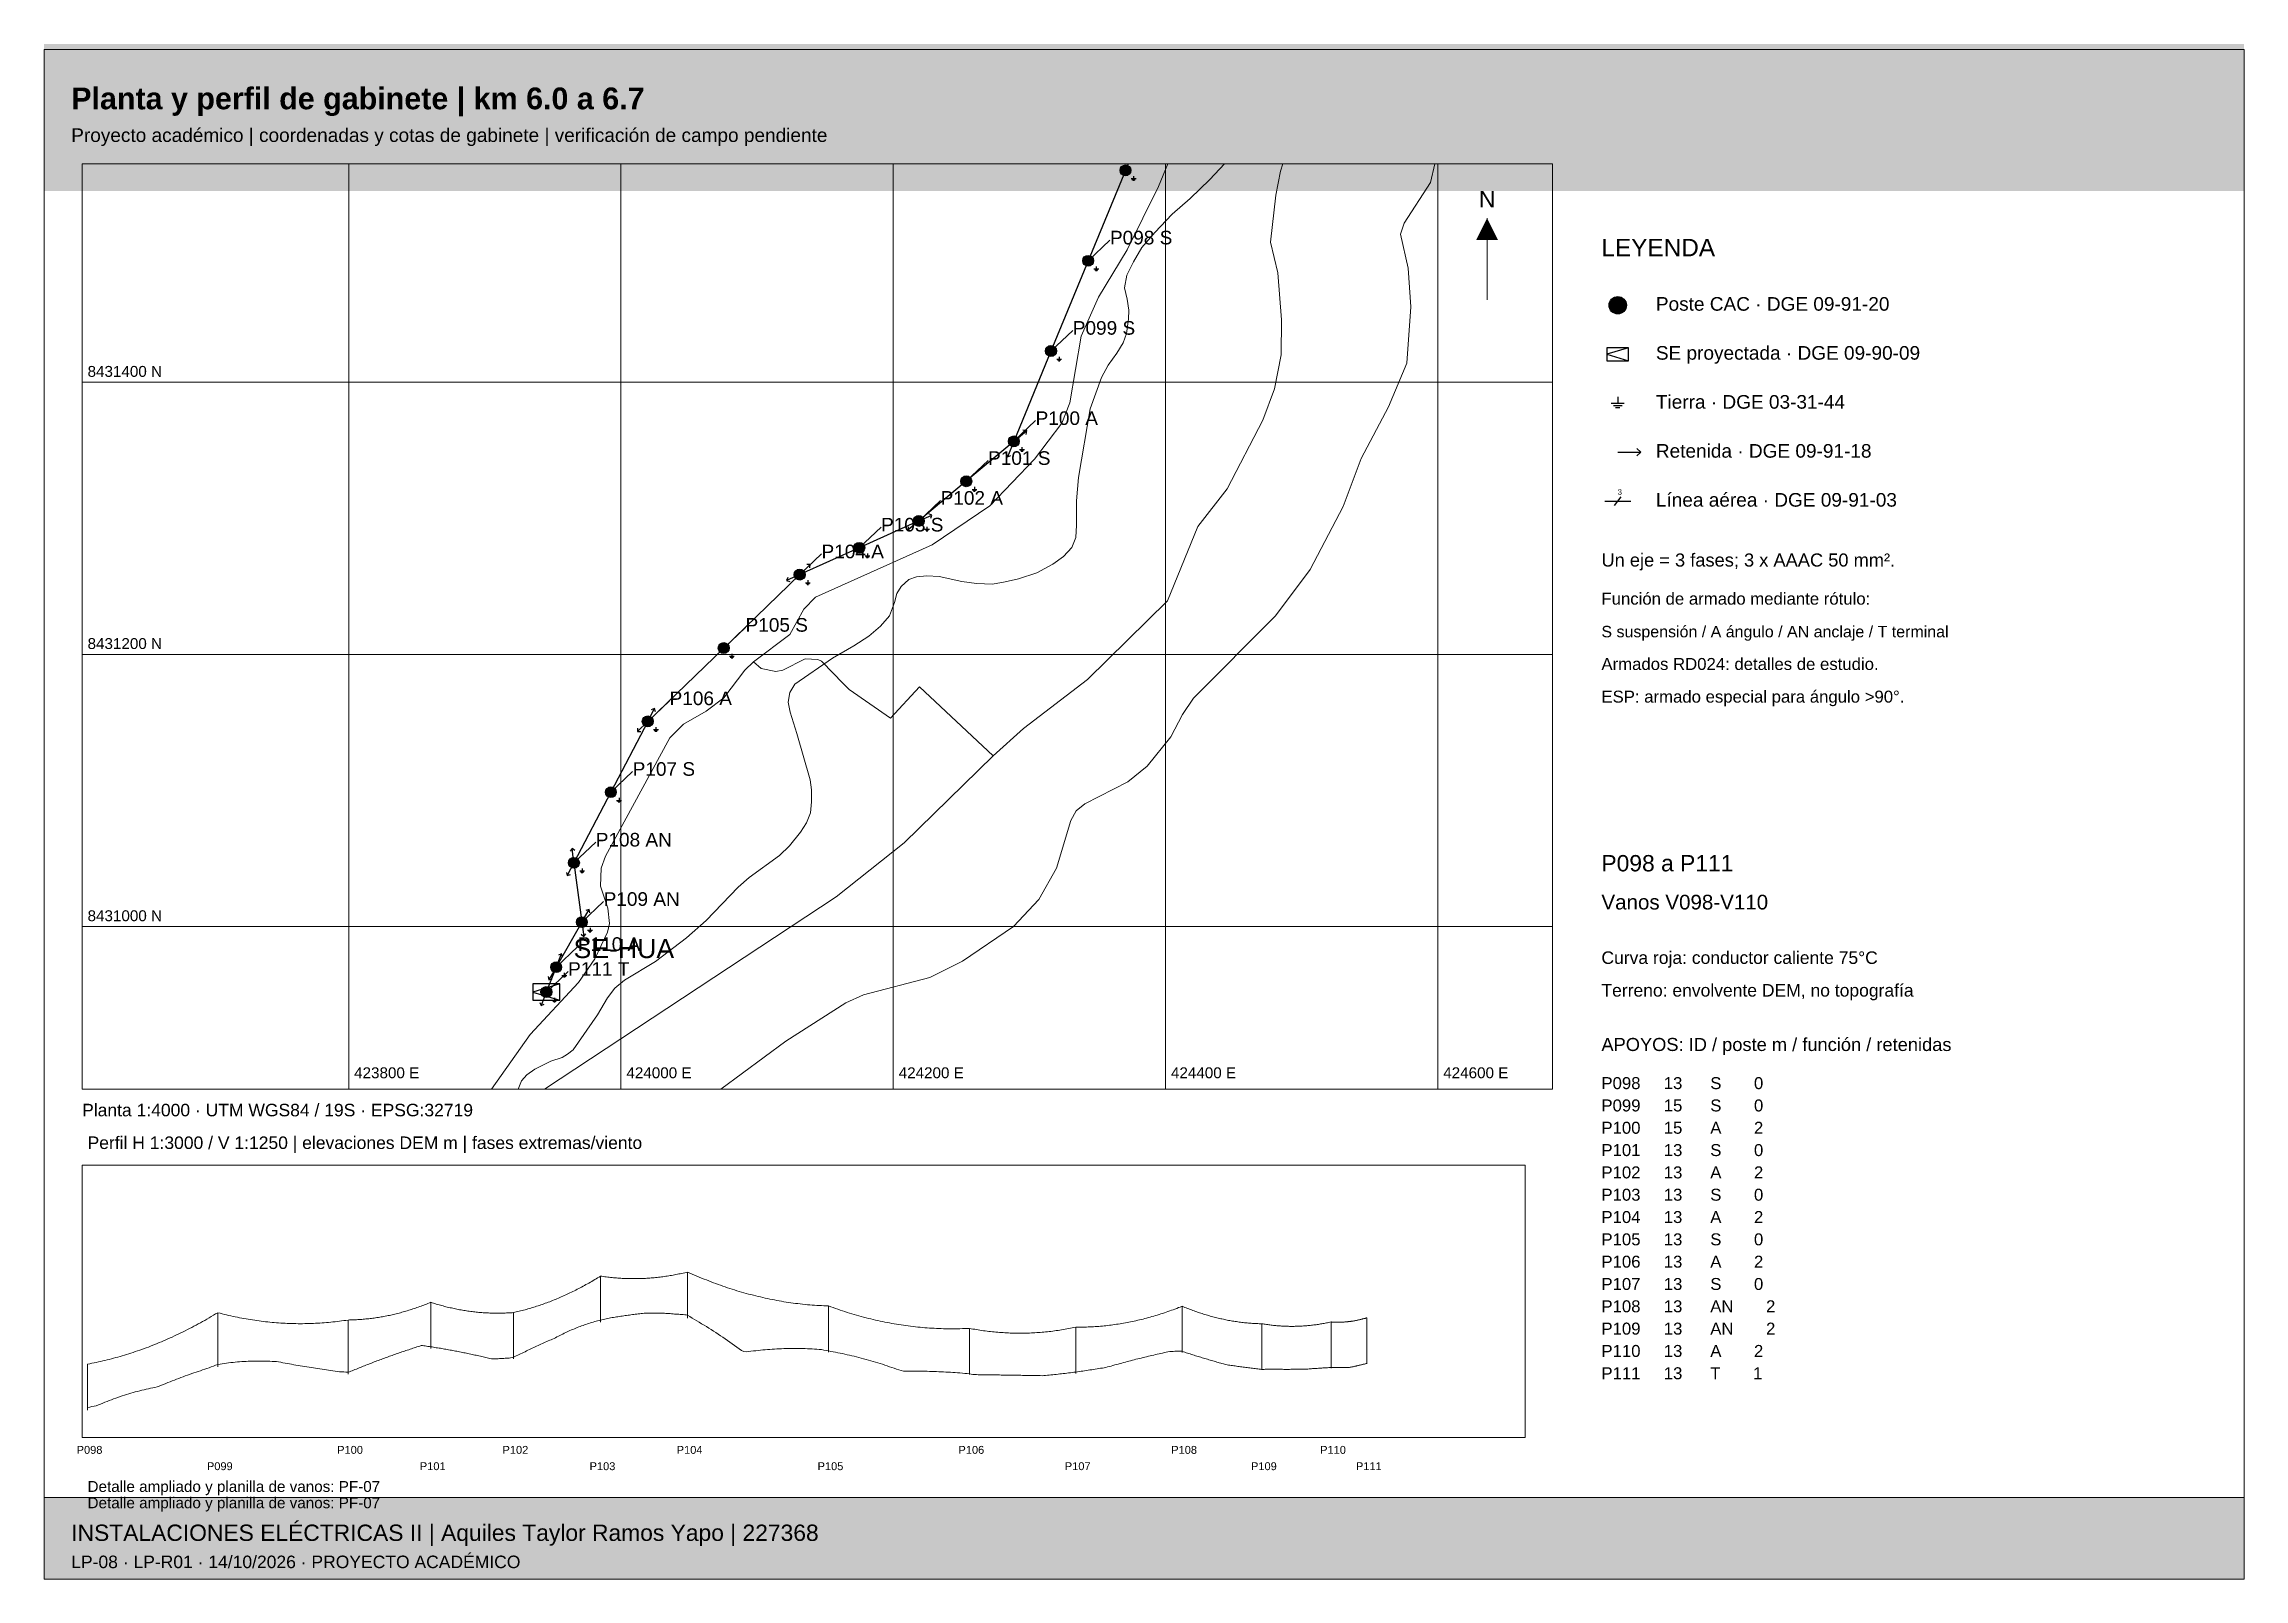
# Paper-space layout 'LP-08_PLANTA' of a CAD drawing. Header units: metres, sheet in millimetres. Extents: x 8 to 412, y 8 to 290.
# The model-space entities are those that its viewports show. They can reach past a viewport. Long polylines and large blocks are cut down to what shows.
import ezdxf

# ---------------------------------------------------------------- set-up
doc = ezdxf.new("R2010")
doc.units = ezdxf.units.M
for name, color, linetype, lineweight, true_color in [('BASE_AGUA', 7, 'Continuous', 13, 0x419bd7), ('BASE_VIAS', 7, 'Continuous', 13, 0xb9b9b9), ('CUADRICULA', 7, 'Continuous', 13, 0xe1e1e1), ('CUADRICULA_TEXTO', 7, 'Continuous', 13, 0x8c8c8c), ('DETALLE', 7, 'Continuous', 13, 0x33434d), ('LP_EJE', 7, 'Continuous', 25, 0xaa191e), ('PERFIL_CONDUCTOR', 7, 'Continuous', 13, 0xc53643), ('PERFIL_TERRENO', 7, 'Continuous', 13, 0x976f49), ('ROTULO', 7, 'Continuous', 13, 0x18364a)]:
    doc.layers.add(name, color=color, linetype=linetype, lineweight=lineweight, true_color=true_color)
for name, color, linetype, lineweight in [('LP_MAPA_ETIQUETAS', 7, 'Continuous', 25), ('LP_PAT', 3, 'Continuous', 25), ('LP_POSTES', 1, 'Continuous', 25), ('LP_RETENIDAS', 34, 'Continuous', 25), ('LP_SE', 5, 'Continuous', 25), ('PF_COMPACTO', 7, 'Continuous', 0)]:
    doc.layers.add(name, color=color, linetype=linetype, lineweight=lineweight)
doc.layers.add('PRESENTACION', color=7, linetype='Continuous')
doc.layers.add('VIEWPORTS', color=7, linetype='Continuous')
doc.styles.add('Arial', font='arial.ttf')
doc.styles.add('Arial-Bold', font='arialbd.ttf')

psp = doc.layouts.new('LP-08_PLANTA')

# ---------------------------------------------------------------- texts
at = {"layer": 'CUADRICULA_TEXTO', "style": 'Arial'}
for s, p in [('8431400 N', (16, 228.85)), ('8431200 N', (16, 178.85)), ('8431000 N', (16, 128.85)), ('423800 E', (64.95, 100)), ('424000 E', (114.95, 100)), ('424200 E', (164.95, 100)), ('424400 E', (214.95, 100)), ('424600 E', (264.95, 100))]:
    psp.add_text(s, height=2, dxfattribs=at).set_placement(p)
at = {"layer": 'LP_MAPA_ETIQUETAS', "style": 'Arial'}
for s, p in [('P098 S', (203.75, 253.18)), ('P099 S', (196.92, 236.59)), ('P100 A', (190.09, 220.01)), ('P101 S', (181.37, 212.68)), ('P102 A', (172.65, 205.36)), ('P103 S', (161.71, 200.44)), ('P104 A', (150.78, 195.52)), ('P105 S', (136.83, 182.03)), ('P106 A', (122.88, 168.54)), ('P107 S', (116.1, 155.56)), ('P108 AN', (109.32, 142.57)), ('P109 AN', (110.77, 131.67)), ('P110 A', (106.04, 123.4)), ('P111 T', (104.25, 118.82))]:
    psp.add_text(s, height=2.5, dxfattribs=at).set_placement(p)
at = {"layer": 'PF_COMPACTO', "style": 'Arial'}
for s, height, p in [('P098', 1.45, (14, 31)), ('P100', 1.45, (61.84, 31)), ('P102', 1.45, (92.2, 31)), ('P104', 1.45, (124.19, 31)), ('P106', 1.45, (175.93, 31)), ('P108', 1.45, (215, 31)), ('P110', 1.45, (242.35, 31)), ('P099', 1.45, (37.92, 28)), ('P101', 1.45, (77.02, 28)), ('P103', 1.45, (108.19, 28)), ('P105', 1.45, (150.06, 28)), ('P107', 1.45, (195.46, 28)), ('P109', 1.45, (229.65, 28)), ('P111', 1.45, (248.92, 28)), ('Detalle ampliado y planilla de vanos: PF-07', 2, (16, 24))]:
    psp.add_text(s, height=height, dxfattribs=at).set_placement(p)
at = {"layer": 'ROTULO', "color": 159, "true_color": 0x18364a, "style": 'Arial-Bold'}
psp.add_text('Planta y perfil de gabinete | km 6.0 a 6.7', height=4, dxfattribs=at).set_placement((13, 278))
at = {"layer": 'ROTULO', "color": 147, "true_color": 0x526b7b, "style": 'Arial'}
psp.add_text('Proyecto académico | coordenadas y cotas de gabinete | verificación de campo pendiente', height=2.5, dxfattribs=at).set_placement((13, 272))
at = {"layer": 'ROTULO', "style": 'Arial'}
for s, height, p in [('N', 3, (271.5, 260)), ('LEYENDA', 3.2, (294, 251)), ('Poste CAC · DGE 09-91-20', 2.5, (304, 241)), ('SE proyectada · DGE 09-90-09', 2.5, (304, 232)), ('Tierra · DGE 03-31-44', 2.5, (304, 223)), ('Retenida · DGE 09-91-18', 2.5, (304, 214)), ('Línea aérea · DGE 09-91-03', 2.5, (304, 205)), ('Un eje = 3 fases; 3 x AAAC 50 mm².', 2.4, (294, 194)), ('Función de armado mediante rótulo:', 2.2, (294, 187)), ('S suspensión / A ángulo / AN anclaje / T terminal', 2.1, (294, 181)), ('Armados RD024: detalles de estudio.', 2.2, (294, 175)), ('ESP: armado especial para ángulo >90°.', 2.2, (294, 169)), ('P098 a P111', 3, (294, 138)), ('Vanos V098-V110', 2.7, (294, 131)), ('Curva roja: conductor caliente 75°C', 2.3, (294, 121)), ('Terreno: envolvente DEM, no topografía', 2.3, (294, 115)), ('APOYOS: ID / poste m / función / retenidas', 2.4, (294, 105)), ('P098     13      S       0', 2.2, (294, 98)), ('Planta 1:4000 · UTM WGS84 / 19S · EPSG:32719', 2.3, (15, 93)), ('P099     15      S       0', 2.2, (294, 93.9)), ('Perfil H 1:3000 / V 1:1250 | elevaciones DEM m | fases extremas/viento', 2.3, (16, 87)), ('P100     15      A       2', 2.2, (294, 89.8)), ('P101     13      S       0', 2.2, (294, 85.7)), ('P102     13      A       2', 2.2, (294, 81.6)), ('P103     13      S       0', 2.2, (294, 77.5)), ('P104     13      A       2', 2.2, (294, 73.4)), ('P105     13      S       0', 2.2, (294, 69.3)), ('P106     13      A       2', 2.2, (294, 65.2)), ('P107     13      S       0', 2.2, (294, 61.1)), ('P108     13      AN       2', 2.2, (294, 57)), ('P109     13      AN       2', 2.2, (294, 52.9)), ('P110     13      A       2', 2.2, (294, 48.8)), ('P111     13      T       1', 2.2, (294, 44.7)), ('P098', 1.45, (14, 31)), ('P100', 1.45, (61.84, 31)), ('P102', 1.45, (92.2, 31)), ('P104', 1.45, (124.19, 31)), ('P106', 1.45, (175.93, 31)), ('P108', 1.45, (215, 31)), ('P110', 1.45, (242.35, 31)), ('P099', 1.45, (37.92, 28)), ('P101', 1.45, (77.02, 28)), ('P103', 1.45, (108.19, 28)), ('P105', 1.45, (150.06, 28)), ('P107', 1.45, (195.46, 28)), ('P109', 1.45, (229.65, 28)), ('P111', 1.45, (248.92, 28)), ('Detalle ampliado y planilla de vanos: PF-07', 2, (16, 21)), ('INSTALACIONES ELÉCTRICAS II | Aquiles Taylor Ramos Yapo | 227368', 3, (13, 15)), ('LP-08 · LP-R01 · 14/10/2026 · PROYECTO ACADÉMICO', 2.3, (13, 10))]:
    psp.add_text(s, height=height, dxfattribs=at).set_placement(p)

msp = doc.modelspace()

# ---------------------------------------------------------------- texts
at = {"layer": 'LP_SE', "style": 'Arial'}
msp.add_text('SE-HUA', height=14, dxfattribs=at).set_placement((423965.2, 8430976.9))

# ---------------------------------------------------------------- blocks, each defined once
blk = doc.blocks.new('LP_SUSPENSION')
at = {"true_color": 0xffffff}
blk.add_hatch(color=7, dxfattribs=at).paths.add_polyline_path([(4, 0), (4, 0.6), (3.8, 1.2), (3.6, 1.8), (3.2, 2.4), (2.8, 2.8), (2.4, 3.2), (1.8, 3.6), (1.2, 3.8), (0.6, 4), (0, 4), (-0.6, 4), (-1.2, 3.8), (-1.8, 3.6), (-2.4, 3.2), (-2.8, 2.8), (-3.2, 2.4), (-3.6, 1.8), (-3.8, 1.2), (-4, 0.6), (-4, 0), (-4, -0.6), (-3.8, -1.2), (-3.6, -1.8), (-3.2, -2.4), (-2.8, -2.8), (-2.4, -3.2), (-1.8, -3.6), (-1.2, -3.8), (-0.6, -4), (0, -4), (0.6, -4), (1.2, -3.8), (1.8, -3.6), (2.4, -3.2), (2.8, -2.8), (3.2, -2.4), (3.6, -1.8), (3.8, -1.2), (4, -0.6)])
blk.add_circle((0, 0), 4)
at = {"flags": 1}
for tag in ['ARMADO', 'ID', 'ESTRUCTURA', 'E', 'N', 'POSTE_M']:
    blk.add_attdef(tag, (0, 0), '', height=1, dxfattribs=at)
blk = doc.blocks.new('LP_SE')
blk.add_lwpolyline([(-5, -3), (5, -3), (5, 3), (-5, 3)], close=True)
blk.add_lwpolyline([(5, 3), (-5, 0), (5, -3)])
at = {"flags": 1}
blk.add_attdef('ID', (0, 0), '', height=1, dxfattribs=at)
blk = doc.blocks.new('LP_PAT')
for p, q in [((-3, 0), (3, 0)), ((0, 3), (0, 0)), ((-2, -1), (2, -1)), ((-1, -2), (1, -2))]:
    blk.add_line(p, q)
blk = doc.blocks.new('LP_RET')
blk.add_line((0, 0), (10.6, 0))
blk.add_lwpolyline([(8.8, -1.7), (10.6, 0), (8.8, 1.7)])
blk = doc.blocks.new('LP_LINEA')
for p, q in [((-6, 0), (6, 0)), ((-1.5, -2), (1.5, 2))]:
    blk.add_line(p, q)
blk.add_text('3', height=2.5).set_placement((0, 3))
blk = doc.blocks.new('LP_ANGULO')
at = {"true_color": 0xffffff}
blk.add_hatch(color=7, dxfattribs=at).paths.add_polyline_path([(4, 0), (4, 0.6), (3.8, 1.2), (3.6, 1.8), (3.2, 2.4), (2.8, 2.8), (2.4, 3.2), (1.8, 3.6), (1.2, 3.8), (0.6, 4), (0, 4), (-0.6, 4), (-1.2, 3.8), (-1.8, 3.6), (-2.4, 3.2), (-2.8, 2.8), (-3.2, 2.4), (-3.6, 1.8), (-3.8, 1.2), (-4, 0.6), (-4, 0), (-4, -0.6), (-3.8, -1.2), (-3.6, -1.8), (-3.2, -2.4), (-2.8, -2.8), (-2.4, -3.2), (-1.8, -3.6), (-1.2, -3.8), (-0.6, -4), (0, -4), (0.6, -4), (1.2, -3.8), (1.8, -3.6), (2.4, -3.2), (2.8, -2.8), (3.2, -2.4), (3.6, -1.8), (3.8, -1.2), (4, -0.6)])
blk.add_circle((0, 0), 4)
at = {"flags": 1}
for tag in ['ARMADO', 'ID', 'ESTRUCTURA', 'E', 'N', 'POSTE_M']:
    blk.add_attdef(tag, (0, 0), '', height=1, dxfattribs=at)
blk = doc.blocks.new('LP_ANCLAJE')
at = {"true_color": 0xffffff}
blk.add_hatch(color=7, dxfattribs=at).paths.add_polyline_path([(4, 0), (4, 0.6), (3.8, 1.2), (3.6, 1.8), (3.2, 2.4), (2.8, 2.8), (2.4, 3.2), (1.8, 3.6), (1.2, 3.8), (0.6, 4), (0, 4), (-0.6, 4), (-1.2, 3.8), (-1.8, 3.6), (-2.4, 3.2), (-2.8, 2.8), (-3.2, 2.4), (-3.6, 1.8), (-3.8, 1.2), (-4, 0.6), (-4, 0), (-4, -0.6), (-3.8, -1.2), (-3.6, -1.8), (-3.2, -2.4), (-2.8, -2.8), (-2.4, -3.2), (-1.8, -3.6), (-1.2, -3.8), (-0.6, -4), (0, -4), (0.6, -4), (1.2, -3.8), (1.8, -3.6), (2.4, -3.2), (2.8, -2.8), (3.2, -2.4), (3.6, -1.8), (3.8, -1.2), (4, -0.6)])
blk.add_circle((0, 0), 4)
at = {"flags": 1}
for tag in ['ARMADO', 'ID', 'ESTRUCTURA', 'E', 'N', 'POSTE_M']:
    blk.add_attdef(tag, (0, 0), '', height=1, dxfattribs=at)
blk = doc.blocks.new('LP_TERMINAL')
at = {"true_color": 0xffffff}
blk.add_hatch(color=7, dxfattribs=at).paths.add_polyline_path([(4, 0), (4, 0.6), (3.8, 1.2), (3.6, 1.8), (3.2, 2.4), (2.8, 2.8), (2.4, 3.2), (1.8, 3.6), (1.2, 3.8), (0.6, 4), (0, 4), (-0.6, 4), (-1.2, 3.8), (-1.8, 3.6), (-2.4, 3.2), (-2.8, 2.8), (-3.2, 2.4), (-3.6, 1.8), (-3.8, 1.2), (-4, 0.6), (-4, 0), (-4, -0.6), (-3.8, -1.2), (-3.6, -1.8), (-3.2, -2.4), (-2.8, -2.8), (-2.4, -3.2), (-1.8, -3.6), (-1.2, -3.8), (-0.6, -4), (0, -4), (0.6, -4), (1.2, -3.8), (1.8, -3.6), (2.4, -3.2), (2.8, -2.8), (3.2, -2.4), (3.6, -1.8), (3.8, -1.2), (4, -0.6)])
blk.add_circle((0, 0), 4)
at = {"flags": 1}
for tag in ['ARMADO', 'ID', 'ESTRUCTURA', 'E', 'N', 'POSTE_M']:
    blk.add_attdef(tag, (0, 0), '', height=1, dxfattribs=at)

# ---------------------------------------------------------------- linework, layer by layer
at = {"layer": 'BASE_AGUA'}
msp.add_lwpolyline([(423917.5, 8430855.7), (423923.6, 8430878.5), (423926.9, 8430886.6), (423930.8, 8430891.1), (423936.7, 8430895.2), (423948.4, 8430901.1), (423956.8, 8430903.9), (423960.7, 8430906.2), (423964.8, 8430909.5), (423982.8, 8430935.1), (423990.2, 8430947.8), (423995.5, 8430954.7), (424002.6, 8430960.6), (424025.3, 8430974.4), (424048.1, 8430991.8), (424062.6, 8431004.4), (424086.1, 8431028.9), (424094.1, 8431036.2), (424116.4, 8431052.3), (424123.8, 8431059.5), (424132, 8431069.4), (424136.4, 8431076.2), (424139.2, 8431083.6), (424139.9, 8431091.6), (424139.9, 8431100.6), (424139.1, 8431108), (424129.3, 8431142), (424124.2, 8431157.5), (424122.9, 8431164.9), (424124, 8431172), (424127.7, 8431178.1), (424155.4, 8431197.2), (424171, 8431206.3), (424182, 8431213.4), (424190.7, 8431220.8), (424197.2, 8431228.4), (424200.9, 8431238.2), (424202.7, 8431244.7), (424205.8, 8431250), (424211.4, 8431255.2), (424217.2, 8431257.1), (424224.8, 8431257.9), (424233.7, 8431257.2), (424250.5, 8431253.7), (424261.1, 8431252.2), (424273, 8431251.7), (424282.3, 8431253.4), (424292, 8431255.7), (424305.4, 8431260.1), (424317.2, 8431266.3), (424325.2, 8431272), (424331.2, 8431278.5), (424334.1, 8431285.9), (424334.6, 8431295), (424334.6, 8431312.9), (424336.2, 8431330.1), (424344.6, 8431380.6), (424353.1, 8431403.6), (424357.9, 8431412.5), (424364.2, 8431421.4), (424369, 8431429.1), (424371.4, 8431435.8), (424372.9, 8431446.4), (424373.1, 8431453), (424371.9, 8431461), (424370, 8431469.5), (424371.7, 8431478.7), (424376.5, 8431488.5), (424382.6, 8431499.1), (424392.2, 8431510.2), (424405, 8431523.6), (424418.2, 8431535), (424432.5, 8431549), (424444.4, 8431561.6), (424452.5, 8431572.9)], dxfattribs=at)
at = {"layer": 'BASE_VIAS'}
for points in [[(423895.4, 8430866.9), (423933.3, 8430920.8), (423968.9, 8430959), (423980.8, 8430976.4), (423990.2, 8430996), (423991.5, 8431002.3), (423990.3, 8431013.6), (423985.1, 8431029.8), (423985.4, 8431042.9), (423988.7, 8431051.7), (424035.9, 8431138.7), (424045.9, 8431148.7), (424062.7, 8431158.4), (424075.7, 8431168.2), (424091, 8431188.4), (424097.5, 8431194.5), (424124.1, 8431214.6), (424134.4, 8431233.3), (424143, 8431242), (424228.6, 8431280.5), (424271, 8431309.3), (424303.8, 8431343.6), (424323.8, 8431369.9), (424329.7, 8431384.9), (424338, 8431433.9), (424350.9, 8431462.5), (424371.8, 8431497.3), (424394.9, 8431543.8), (424426.3, 8431622.3)], [(424497.3, 8431597.6), (424484.6, 8431555.2), (424481.1, 8431537.6), (424477.1, 8431502.9), (424482.6, 8431480.5), (424485.3, 8431445.8), (424485, 8431420.1), (424480.2, 8431395.1), (424471.4, 8431372.1), (424445.3, 8431321.6), (424423.8, 8431294), (424401.4, 8431239.4), (424342.6, 8431181.7), (424295.8, 8431145.7), (424273.5, 8431125.4), (424208.1, 8431061.6), (424158, 8431021.9), (423928.6, 8430870.6)], [(423986.2, 8430816), (424121.1, 8430915.9), (424165.3, 8430944), (424178.2, 8430949.8), (424227, 8430962.7), (424251, 8430974.7), (424288.4, 8431000.2), (424306.9, 8431020), (424319.9, 8431042.9), (424330.5, 8431078), (424334.5, 8431085.1), (424340.7, 8431090.2), (424372.3, 8431106.4), (424386.5, 8431118), (424403.9, 8431139.4), (424412.4, 8431155.8), (424420.6, 8431167.8), (424480.8, 8431228.4), (424506.2, 8431262.5), (424530.5, 8431308.8), (424543.7, 8431343.9), (424563.8, 8431381.9), (424577.2, 8431414), (424580.1, 8431455.4), (424578.2, 8431483.8), (424572.7, 8431508.8), (424575.3, 8431517), (424594.6, 8431546.9), (424598.7, 8431564.2), (424598, 8431576.9)], [(424097.5, 8431194.5), (424102.9, 8431189.8), (424113.7, 8431187.5), (424119, 8431188.4), (424135.3, 8431196.8), (424144.6, 8431196.4), (424147.4, 8431195)], [(424147.4, 8431195), (424156.2, 8431186.1)], [(424156.2, 8431186.1), (424162.5, 8431179.5), (424167.6, 8431174.3), (424197.9, 8431153.1), (424219.3, 8431176.1), (424273.5, 8431125.4)]]:
    msp.add_lwpolyline(points, dxfattribs=at)
at = {"layer": 'LP_EJE'}
msp.add_lwpolyline([(424397.9, 8431622.1), (424370.6, 8431555.7), (424343.2, 8431489.3), (424315.9, 8431423), (424288.6, 8431356.6), (424253.7, 8431327.3), (424218.8, 8431298.1), (424175.1, 8431278.4), (424131.3, 8431258.7), (424075.5, 8431204.7), (424019.7, 8431150.8), (423992.6, 8431098.8), (423965.5, 8431046.9), (423971.3, 8431003.3), (423952.4, 8430970.2), (423945.2, 8430951.9)], dxfattribs=at)

# ---------------------------------------------------------------- block references
at = {"layer": 'LP_PAT', "xscale": 0.6, "yscale": 0.6}
for p in [(424376.6, 8431549.7), (424349.2, 8431483.3), (424321.9, 8431417), (424294.6, 8431350.6), (424259.7, 8431321.3), (424224.8, 8431292.1), (424181.1, 8431272.4), (424137.3, 8431252.7), (424081.5, 8431198.7), (424025.7, 8431144.8), (423998.6, 8431092.8), (423971.5, 8431040.9), (423977.3, 8430997.3), (423958.4, 8430964.2), (423951.2, 8430945.9)]:
    msp.add_blockref('LP_PAT', p, dxfattribs=at)
at = {"layer": 'LP_POSTES'}
for name, p in [('LP_SUSPENSION', (424370.6, 8431555.7)), ('LP_SUSPENSION', (424343.2, 8431489.3)), ('LP_SUSPENSION', (424315.9, 8431423)), ('LP_ANGULO', (424288.6, 8431356.6)), ('LP_SUSPENSION', (424253.7, 8431327.3)), ('LP_ANGULO', (424218.8, 8431298.1)), ('LP_SUSPENSION', (424175.1, 8431278.4)), ('LP_ANGULO', (424131.3, 8431258.7)), ('LP_SUSPENSION', (424075.5, 8431204.7)), ('LP_ANGULO', (424019.7, 8431150.8)), ('LP_SUSPENSION', (423992.6, 8431098.8)), ('LP_ANCLAJE', (423965.5, 8431046.9)), ('LP_ANCLAJE', (423971.3, 8431003.3)), ('LP_ANGULO', (423952.4, 8430970.2)), ('LP_TERMINAL', (423945.2, 8430951.9))]:
    msp.add_blockref(name, p, dxfattribs=at)
at = {"layer": 'LP_RETENIDAS'}
for p, xscale, yscale, rotation in [((424288.6, 8431356.6), 1.169811320723058, 1.169811320723058, 247.6130153230363), ((424288.6, 8431356.6), 1.169811320776125, 1.169811320776125, 40.03361034735096), ((424218.8, 8431298.1), 1.000000000029919, 1.000000000029919, 24.21606585906807), ((424218.8, 8431298.1), 0.999999999954026, 0.999999999954026, 220.0336103428096), ((424131.3, 8431258.7), 0.9999999999678584, 0.9999999999678584, 204.2160658496278), ((424131.3, 8431258.7), 1.000000000025782, 1.000000000025782, 44.03762038925778), ((424019.7, 8431150.8), 0.9999999999767024, 0.9999999999767024, 62.44624430406154), ((424019.7, 8431150.8), 1.000000000013939, 1.000000000013939, 224.0376203899139), ((423965.5, 8431046.9), 0.9999999999767024, 0.9999999999767024, 242.4462443040615), ((423965.5, 8431046.9), 0.9999999999516324, 0.9999999999516324, 97.55054995183872), ((423971.3, 8431003.3), 0.9999999999960204, 0.9999999999960204, 60.2666802355044), ((423971.3, 8431003.3), 0.9999999999516324, 0.9999999999516324, 277.5505499518387), ((423952.4, 8430970.2), 1.000000000008174, 1.000000000008174, 68.59883996359773), ((423952.4, 8430970.2), 0.9999999999960204, 0.9999999999960204, 240.2666802355044), ((423945.2, 8430951.9), 1.000000000008174, 1.000000000008174, 248.5988399635977)]:
    msp.add_blockref('LP_RET', p, dxfattribs=dict(at, xscale=xscale, yscale=yscale, rotation=rotation))
at = {"layer": 'LP_SE', "xscale": 2, "yscale": 2}
msp.add_blockref('LP_SE', (423945.2, 8430951.9), dxfattribs=at)

msp.set_redraw_order([(e.dxf.handle, doc.entitydb.next_handle()) for e in msp.query("TEXT MTEXT ATTDEF DIMENSION ARC_DIMENSION")])  # texts and dimensions are drawn at this point

# ---------------------------------------------------------------- hatches: boundary and pattern name
at = {"layer": 'PRESENTACION', "true_color": 0xeef4f7}
for points in [[(8, 263), (412, 263), (412, 290), (8, 290)], [(8, 8), (412, 8), (412, 23), (8, 23)]]:
    psp.add_hatch(color=7, dxfattribs=at).paths.add_polyline_path(points)
at = {"layer": 'PRESENTACION', "true_color": 0x287d89}
psp.add_hatch(color=137, dxfattribs=at).paths.add_polyline_path([(8, 263), (11, 263), (11, 290), (8, 290)])

# ---------------------------------------------------------------- linework, layer by layer
at = {"layer": 'CUADRICULA'}
for p, q in [((63.95, 98), (63.95, 268)), ((113.95, 98), (113.95, 268)), ((163.95, 98), (163.95, 268)), ((213.95, 98), (213.95, 268)), ((263.95, 98), (263.95, 268)), ((15, 227.85), (285, 227.85)), ((15, 177.85), (285, 177.85)), ((15, 127.85), (285, 127.85))]:
    psp.add_line(p, q, dxfattribs=at)
at = {"layer": 'DETALLE'}
for p, q in [((273, 243), (273, 258)), ((110.19, 55.17), (110.19, 63.65)), ((126.19, 55.92), (126.19, 64.4)), ((39.92, 47.01), (39.92, 56.93)), ((79.02, 50.35), (79.02, 58.83)), ((94.2, 48.47), (94.2, 56.95)), ((152.06, 49.69), (152.06, 58.17)), ((217, 49.62), (217, 58.1)), ((63.84, 45.66), (63.84, 55.58)), ((177.93, 45.57), (177.93, 54.05)), ((197.46, 45.78), (197.46, 54.26)), ((231.65, 46.42), (231.65, 54.9)), ((244.35, 46.74), (244.35, 55.22)), ((250.92, 47.51), (250.92, 55.99)), ((16, 39), (16, 47.48))]:
    psp.add_line(p, q, dxfattribs=at)
psp.add_lwpolyline([(15, 34), (280, 34), (280, 84), (15, 84)], close=True, dxfattribs=at)
psp.add_solid([(271, 254), (275, 254), (273, 258)], dxfattribs=at)
at = {"layer": 'LP_MAPA_ETIQUETAS'}
for p, q in [((199.75, 250.18), (203.75, 253.98)), ((192.92, 233.59), (196.92, 237.39)), ((186.09, 217.01), (190.09, 220.81)), ((177.37, 209.68), (181.37, 213.48)), ((168.65, 202.36), (172.65, 206.16)), ((157.71, 197.44), (161.71, 201.24)), ((146.78, 192.52), (150.78, 196.32)), ((132.83, 179.03), (136.83, 182.83)), ((118.88, 165.54), (122.88, 169.34)), ((112.1, 152.56), (116.1, 156.36)), ((105.32, 139.57), (109.32, 143.37)), ((106.77, 128.67), (110.77, 132.47)), ((102.04, 120.4), (106.04, 124.2)), ((100.25, 115.82), (104.25, 119.62))]:
    psp.add_line(p, q, dxfattribs=at)
at = {"layer": 'PERFIL_CONDUCTOR'}
for points in [[(94.2, 56.95), (94.47, 57.01), (94.73, 57.07), (95, 57.13), (95.27, 57.19), (95.53, 57.26), (95.8, 57.33), (96.07, 57.4), (96.33, 57.47), (96.6, 57.54), (96.86, 57.61), (97.13, 57.69), (97.4, 57.77), (97.66, 57.85), (97.93, 57.93), (98.2, 58.01), (98.46, 58.1), (98.73, 58.19), (99, 58.27), (99.26, 58.36), (99.53, 58.46), (99.8, 58.55), (100.06, 58.65), (100.33, 58.75), (100.6, 58.84), (100.86, 58.95), (101.13, 59.05), (101.4, 59.15), (101.66, 59.26), (101.93, 59.37), (102.2, 59.48), (102.46, 59.59), (102.73, 59.71), (103, 59.82), (103.26, 59.94), (103.53, 60.06), (103.8, 60.18), (104.06, 60.31), (104.33, 60.43), (104.59, 60.56), (104.86, 60.69), (105.13, 60.82), (105.39, 60.95), (105.66, 61.08), (105.93, 61.22), (106.19, 61.36), (106.46, 61.5), (106.73, 61.64), (106.99, 61.78), (107.26, 61.93), (107.53, 62.08), (107.79, 62.22), (108.06, 62.38), (108.33, 62.53), (108.59, 62.68), (108.86, 62.84), (109.13, 63), (109.39, 63.16), (109.66, 63.32), (109.93, 63.48), (110.19, 63.65)], [(110.19, 63.65), (110.46, 63.61), (110.73, 63.57), (110.99, 63.53), (111.26, 63.5), (111.53, 63.46), (111.79, 63.43), (112.06, 63.4), (112.32, 63.38), (112.59, 63.35), (112.86, 63.33), (113.12, 63.3), (113.39, 63.28), (113.66, 63.26), (113.92, 63.25), (114.19, 63.23), (114.46, 63.22), (114.72, 63.21), (114.99, 63.2), (115.26, 63.19), (115.52, 63.18), (115.79, 63.18), (116.06, 63.18), (116.32, 63.18), (116.59, 63.18), (116.86, 63.18), (117.12, 63.18), (117.39, 63.19), (117.66, 63.2), (117.92, 63.21), (118.19, 63.22), (118.46, 63.23), (118.72, 63.25), (118.99, 63.27), (119.26, 63.28), (119.52, 63.3), (119.79, 63.33), (120.05, 63.35), (120.32, 63.38), (120.59, 63.4), (120.85, 63.43), (121.12, 63.47), (121.39, 63.5), (121.65, 63.53), (121.92, 63.57), (122.19, 63.61), (122.45, 63.65), (122.72, 63.69), (122.99, 63.74), (123.25, 63.78), (123.52, 63.83), (123.79, 63.88), (124.05, 63.93), (124.32, 63.98), (124.59, 64.04), (124.85, 64.09), (125.12, 64.15), (125.39, 64.21), (125.65, 64.27), (125.92, 64.34), (126.19, 64.4)], [(126.19, 64.4), (126.62, 64.21), (127.05, 64.02), (127.48, 63.83), (127.91, 63.64), (128.34, 63.46), (128.77, 63.28), (129.2, 63.11), (129.63, 62.94), (130.07, 62.77), (130.5, 62.6), (130.93, 62.44), (131.36, 62.27), (131.79, 62.12), (132.22, 61.96), (132.65, 61.81), (133.08, 61.66), (133.52, 61.52), (133.95, 61.38), (134.38, 61.24), (134.81, 61.1), (135.24, 60.97), (135.67, 60.84), (136.1, 60.71), (136.53, 60.59), (136.97, 60.47), (137.4, 60.35), (137.83, 60.24), (138.26, 60.13), (138.69, 60.02), (139.12, 59.91), (139.55, 59.81), (139.98, 59.71), (140.41, 59.61), (140.85, 59.52), (141.28, 59.43), (141.71, 59.34), (142.14, 59.26), (142.57, 59.18), (143, 59.1), (143.43, 59.03), (143.86, 58.95), (144.3, 58.89), (144.73, 58.82), (145.16, 58.76), (145.59, 58.7), (146.02, 58.64), (146.45, 58.59), (146.88, 58.54), (147.31, 58.49), (147.75, 58.45), (148.18, 58.4), (148.61, 58.37), (149.04, 58.33), (149.47, 58.3), (149.9, 58.27), (150.33, 58.24), (150.76, 58.22), (151.19, 58.2), (151.63, 58.18), (152.06, 58.17)], [(16, 47.48), (16.4, 47.55), (16.8, 47.63), (17.2, 47.71), (17.59, 47.79), (17.99, 47.88), (18.39, 47.97), (18.79, 48.06), (19.19, 48.15), (19.59, 48.25), (19.99, 48.35), (20.39, 48.45), (20.78, 48.56), (21.18, 48.67), (21.58, 48.78), (21.98, 48.89), (22.38, 49.01), (22.78, 49.13), (23.18, 49.25), (23.57, 49.37), (23.97, 49.5), (24.37, 49.63), (24.77, 49.77), (25.17, 49.9), (25.57, 50.04), (25.97, 50.18), (26.37, 50.33), (26.76, 50.47), (27.16, 50.62), (27.56, 50.78), (27.96, 50.93), (28.36, 51.09), (28.76, 51.25), (29.16, 51.42), (29.56, 51.59), (29.95, 51.76), (30.35, 51.93), (30.75, 52.1), (31.15, 52.28), (31.55, 52.46), (31.95, 52.65), (32.35, 52.83), (32.74, 53.02), (33.14, 53.22), (33.54, 53.41), (33.94, 53.61), (34.34, 53.81), (34.74, 54.02), (35.14, 54.22), (35.54, 54.43), (35.93, 54.64), (36.33, 54.86), (36.73, 55.08), (37.13, 55.3), (37.53, 55.52), (37.93, 55.75), (38.33, 55.98), (38.72, 56.21), (39.12, 56.45), (39.52, 56.69), (39.92, 56.93)], [(39.92, 56.93), (40.32, 56.82), (40.72, 56.72), (41.12, 56.62), (41.52, 56.53), (41.91, 56.43), (42.31, 56.34), (42.71, 56.25), (43.11, 56.17), (43.51, 56.09), (43.91, 56.01), (44.31, 55.93), (44.71, 55.86), (45.1, 55.78), (45.5, 55.72), (45.9, 55.65), (46.3, 55.59), (46.7, 55.53), (47.1, 55.47), (47.5, 55.42), (47.89, 55.36), (48.29, 55.32), (48.69, 55.27), (49.09, 55.23), (49.49, 55.19), (49.89, 55.15), (50.29, 55.11), (50.69, 55.08), (51.08, 55.05), (51.48, 55.03), (51.88, 55), (52.28, 54.98), (52.68, 54.96), (53.08, 54.95), (53.48, 54.93), (53.87, 54.93), (54.27, 54.92), (54.67, 54.91), (55.07, 54.91), (55.47, 54.91), (55.87, 54.92), (56.27, 54.92), (56.67, 54.93), (57.06, 54.95), (57.46, 54.96), (57.86, 54.98), (58.26, 55), (58.66, 55.02), (59.06, 55.05), (59.46, 55.08), (59.85, 55.11), (60.25, 55.15), (60.65, 55.18), (61.05, 55.22), (61.45, 55.27), (61.85, 55.31), (62.25, 55.36), (62.65, 55.41), (63.04, 55.47), (63.44, 55.52), (63.84, 55.58)], [(63.84, 55.58), (64.09, 55.59), (64.35, 55.59), (64.6, 55.6), (64.85, 55.61), (65.11, 55.62), (65.36, 55.63), (65.61, 55.65), (65.87, 55.66), (66.12, 55.68), (66.37, 55.7), (66.62, 55.72), (66.88, 55.74), (67.13, 55.77), (67.38, 55.8), (67.64, 55.82), (67.89, 55.85), (68.14, 55.88), (68.4, 55.92), (68.65, 55.95), (68.9, 55.99), (69.15, 56.03), (69.41, 56.06), (69.66, 56.11), (69.91, 56.15), (70.17, 56.19), (70.42, 56.24), (70.67, 56.29), (70.93, 56.34), (71.18, 56.39), (71.43, 56.44), (71.68, 56.5), (71.94, 56.55), (72.19, 56.61), (72.44, 56.67), (72.7, 56.73), (72.95, 56.8), (73.2, 56.86), (73.45, 56.93), (73.71, 57), (73.96, 57.07), (74.21, 57.14), (74.47, 57.21), (74.72, 57.29), (74.97, 57.36), (75.23, 57.44), (75.48, 57.52), (75.73, 57.61), (75.98, 57.69), (76.24, 57.77), (76.49, 57.86), (76.74, 57.95), (77, 58.04), (77.25, 58.13), (77.5, 58.23), (77.76, 58.32), (78.01, 58.42), (78.26, 58.52), (78.51, 58.62), (78.77, 58.72), (79.02, 58.83)], [(79.02, 58.83), (79.27, 58.75), (79.53, 58.67), (79.78, 58.59), (80.03, 58.51), (80.29, 58.44), (80.54, 58.36), (80.79, 58.29), (81.04, 58.22), (81.3, 58.16), (81.55, 58.09), (81.8, 58.03), (82.06, 57.96), (82.31, 57.9), (82.56, 57.84), (82.82, 57.79), (83.07, 57.73), (83.32, 57.68), (83.57, 57.62), (83.83, 57.57), (84.08, 57.52), (84.33, 57.48), (84.59, 57.43), (84.84, 57.39), (85.09, 57.35), (85.35, 57.31), (85.6, 57.27), (85.85, 57.23), (86.1, 57.19), (86.36, 57.16), (86.61, 57.13), (86.86, 57.1), (87.12, 57.07), (87.37, 57.04), (87.62, 57.02), (87.87, 56.99), (88.13, 56.97), (88.38, 56.95), (88.63, 56.93), (88.89, 56.92), (89.14, 56.9), (89.39, 56.89), (89.65, 56.87), (89.9, 56.86), (90.15, 56.86), (90.4, 56.85), (90.66, 56.84), (90.91, 56.84), (91.16, 56.84), (91.42, 56.84), (91.67, 56.84), (91.92, 56.84), (92.18, 56.85), (92.43, 56.86), (92.68, 56.86), (92.93, 56.87), (93.19, 56.89), (93.44, 56.9), (93.69, 56.92), (93.95, 56.93), (94.2, 56.95)], [(152.06, 58.17), (152.49, 58.01), (152.92, 57.85), (153.35, 57.7), (153.78, 57.55), (154.21, 57.41), (154.64, 57.26), (155.08, 57.12), (155.51, 56.99), (155.94, 56.85), (156.37, 56.72), (156.8, 56.59), (157.23, 56.47), (157.66, 56.35), (158.09, 56.23), (158.52, 56.11), (158.96, 56), (159.39, 55.89), (159.82, 55.78), (160.25, 55.68), (160.68, 55.58), (161.11, 55.48), (161.54, 55.39), (161.97, 55.29), (162.41, 55.21), (162.84, 55.12), (163.27, 55.04), (163.7, 54.96), (164.13, 54.88), (164.56, 54.81), (164.99, 54.74), (165.42, 54.67), (165.86, 54.61), (166.29, 54.55), (166.72, 54.49), (167.15, 54.44), (167.58, 54.38), (168.01, 54.34), (168.44, 54.29), (168.87, 54.25), (169.3, 54.21), (169.74, 54.17), (170.17, 54.14), (170.6, 54.11), (171.03, 54.08), (171.46, 54.06), (171.89, 54.03), (172.32, 54.02), (172.75, 54), (173.19, 53.99), (173.62, 53.98), (174.05, 53.97), (174.48, 53.97), (174.91, 53.97), (175.34, 53.97), (175.77, 53.98), (176.2, 53.99), (176.64, 54), (177.07, 54.01), (177.5, 54.03), (177.93, 54.05)], [(197.46, 54.26), (197.79, 54.26), (198.11, 54.26), (198.44, 54.27), (198.76, 54.27), (199.09, 54.28), (199.42, 54.29), (199.74, 54.3), (200.07, 54.31), (200.39, 54.33), (200.72, 54.35), (201.04, 54.37), (201.37, 54.39), (201.69, 54.42), (202.02, 54.44), (202.35, 54.47), (202.67, 54.51), (203, 54.54), (203.32, 54.58), (203.65, 54.61), (203.97, 54.65), (204.3, 54.7), (204.62, 54.74), (204.95, 54.79), (205.28, 54.84), (205.6, 54.89), (205.93, 54.94), (206.25, 55), (206.58, 55.06), (206.9, 55.12), (207.23, 55.18), (207.55, 55.25), (207.88, 55.31), (208.21, 55.38), (208.53, 55.46), (208.86, 55.53), (209.18, 55.61), (209.51, 55.68), (209.83, 55.76), (210.16, 55.85), (210.48, 55.93), (210.81, 56.02), (211.14, 56.11), (211.46, 56.2), (211.79, 56.29), (212.11, 56.39), (212.44, 56.49), (212.76, 56.59), (213.09, 56.69), (213.41, 56.8), (213.74, 56.91), (214.07, 57.02), (214.39, 57.13), (214.72, 57.24), (215.04, 57.36), (215.37, 57.48), (215.69, 57.6), (216.02, 57.72), (216.34, 57.85), (216.67, 57.97), (217, 58.1)], [(217, 58.1), (217.24, 58), (217.48, 57.9), (217.73, 57.8), (217.97, 57.71), (218.22, 57.61), (218.46, 57.52), (218.71, 57.43), (218.95, 57.34), (219.19, 57.25), (219.44, 57.16), (219.68, 57.07), (219.93, 56.99), (220.17, 56.91), (220.41, 56.83), (220.66, 56.75), (220.9, 56.67), (221.15, 56.6), (221.39, 56.52), (221.64, 56.45), (221.88, 56.38), (222.12, 56.31), (222.37, 56.24), (222.61, 56.18), (222.86, 56.11), (223.1, 56.05), (223.35, 55.99), (223.59, 55.93), (223.83, 55.88), (224.08, 55.82), (224.32, 55.77), (224.57, 55.71), (224.81, 55.66), (225.05, 55.61), (225.3, 55.57), (225.54, 55.52), (225.79, 55.47), (226.03, 55.43), (226.28, 55.39), (226.52, 55.35), (226.76, 55.31), (227.01, 55.28), (227.25, 55.24), (227.5, 55.21), (227.74, 55.18), (227.99, 55.15), (228.23, 55.12), (228.47, 55.09), (228.72, 55.07), (228.96, 55.05), (229.21, 55.02), (229.45, 55), (229.7, 54.99), (229.94, 54.97), (230.18, 54.95), (230.43, 54.94), (230.67, 54.93), (230.92, 54.92), (231.16, 54.91), (231.4, 54.9), (231.65, 54.9)], [(177.93, 54.05), (178.25, 53.99), (178.58, 53.93), (178.91, 53.87), (179.23, 53.82), (179.56, 53.77), (179.88, 53.72), (180.21, 53.67), (180.53, 53.62), (180.86, 53.58), (181.18, 53.53), (181.51, 53.49), (181.84, 53.46), (182.16, 53.42), (182.49, 53.39), (182.81, 53.36), (183.14, 53.33), (183.46, 53.3), (183.79, 53.28), (184.11, 53.26), (184.44, 53.24), (184.77, 53.22), (185.09, 53.2), (185.42, 53.19), (185.74, 53.18), (186.07, 53.17), (186.39, 53.16), (186.72, 53.16), (187.04, 53.16), (187.37, 53.16), (187.7, 53.16), (188.02, 53.17), (188.35, 53.17), (188.67, 53.18), (189, 53.19), (189.32, 53.21), (189.65, 53.22), (189.97, 53.24), (190.3, 53.26), (190.63, 53.28), (190.95, 53.31), (191.28, 53.33), (191.6, 53.36), (191.93, 53.39), (192.25, 53.43), (192.58, 53.46), (192.9, 53.5), (193.23, 53.54), (193.56, 53.58), (193.88, 53.63), (194.21, 53.67), (194.53, 53.72), (194.86, 53.77), (195.18, 53.83), (195.51, 53.88), (195.83, 53.94), (196.16, 54), (196.49, 54.06), (196.81, 54.13), (197.14, 54.2), (197.46, 54.26)], [(231.65, 54.9), (231.86, 54.86), (232.07, 54.83), (232.28, 54.8), (232.5, 54.76), (232.71, 54.73), (232.92, 54.7), (233.13, 54.68), (233.34, 54.65), (233.55, 54.63), (233.77, 54.6), (233.98, 54.58), (234.19, 54.56), (234.4, 54.54), (234.61, 54.52), (234.82, 54.51), (235.04, 54.49), (235.25, 54.48), (235.46, 54.47), (235.67, 54.46), (235.88, 54.45), (236.09, 54.44), (236.31, 54.43), (236.52, 54.43), (236.73, 54.42), (236.94, 54.42), (237.15, 54.42), (237.36, 54.42), (237.58, 54.42), (237.79, 54.43), (238, 54.43), (238.21, 54.44), (238.42, 54.44), (238.63, 54.45), (238.85, 54.46), (239.06, 54.48), (239.27, 54.49), (239.48, 54.5), (239.69, 54.52), (239.9, 54.54), (240.11, 54.55), (240.33, 54.57), (240.54, 54.6), (240.75, 54.62), (240.96, 54.64), (241.17, 54.67), (241.38, 54.69), (241.6, 54.72), (241.81, 54.75), (242.02, 54.78), (242.23, 54.82), (242.44, 54.85), (242.65, 54.89), (242.87, 54.92), (243.08, 54.96), (243.29, 55), (243.5, 55.04), (243.71, 55.08), (243.92, 55.13), (244.14, 55.17), (244.35, 55.22)], [(244.35, 55.22), (244.46, 55.21), (244.57, 55.2), (244.68, 55.2), (244.79, 55.19), (244.9, 55.19), (245, 55.18), (245.11, 55.18), (245.22, 55.18), (245.33, 55.17), (245.44, 55.17), (245.55, 55.17), (245.66, 55.17), (245.77, 55.17), (245.88, 55.17), (245.99, 55.18), (246.1, 55.18), (246.21, 55.18), (246.32, 55.19), (246.43, 55.19), (246.54, 55.2), (246.65, 55.2), (246.76, 55.21), (246.87, 55.22), (246.97, 55.23), (247.08, 55.23), (247.19, 55.24), (247.3, 55.25), (247.41, 55.27), (247.52, 55.28), (247.63, 55.29), (247.74, 55.3), (247.85, 55.32), (247.96, 55.33), (248.07, 55.35), (248.18, 55.36), (248.29, 55.38), (248.4, 55.4), (248.51, 55.42), (248.62, 55.43), (248.73, 55.45), (248.84, 55.47), (248.95, 55.5), (249.05, 55.52), (249.16, 55.54), (249.27, 55.56), (249.38, 55.59), (249.49, 55.61), (249.6, 55.64), (249.71, 55.66), (249.82, 55.69), (249.93, 55.72), (250.04, 55.74), (250.15, 55.77), (250.26, 55.8), (250.37, 55.83), (250.48, 55.86), (250.59, 55.89), (250.7, 55.93), (250.81, 55.96), (250.92, 55.99)]]:
    psp.add_lwpolyline(points, dxfattribs=at)
at = {"layer": 'PERFIL_TERRENO'}
for points in [[(110.19, 55.57), (110.46, 55.63), (110.73, 55.7), (110.99, 55.76), (111.26, 55.81), (111.53, 55.87), (111.79, 55.92), (112.06, 55.97), (112.32, 56.02), (112.59, 56.06), (112.86, 56.11), (113.12, 56.15), (113.39, 56.19), (113.66, 56.23), (113.92, 56.27), (114.19, 56.31), (114.46, 56.35), (114.72, 56.39), (114.99, 56.43), (115.26, 56.46), (115.52, 56.5), (115.79, 56.53), (116.06, 56.57), (116.32, 56.6), (116.59, 56.63), (116.86, 56.66), (117.12, 56.69), (117.39, 56.72), (117.66, 56.75), (117.92, 56.78), (118.19, 56.81), (118.46, 56.83), (118.72, 56.84), (118.99, 56.85), (119.26, 56.85), (119.52, 56.86), (119.79, 56.86), (120.05, 56.86), (120.32, 56.86), (120.59, 56.85), (120.85, 56.85), (121.12, 56.84), (121.39, 56.83), (121.65, 56.82), (121.92, 56.81), (122.19, 56.8), (122.45, 56.78), (122.72, 56.77), (122.99, 56.75), (123.25, 56.73), (123.52, 56.71), (123.79, 56.68), (124.05, 56.66), (124.32, 56.65), (124.59, 56.63), (124.85, 56.61), (125.12, 56.59), (125.39, 56.57), (125.65, 56.55), (125.92, 56.53), (126.19, 56.5)], [(94.2, 48.74), (94.47, 48.87), (94.73, 49), (95, 49.13), (95.27, 49.25), (95.53, 49.38), (95.8, 49.51), (96.07, 49.64), (96.33, 49.76), (96.6, 49.89), (96.86, 50.02), (97.13, 50.14), (97.4, 50.27), (97.66, 50.39), (97.93, 50.52), (98.2, 50.64), (98.46, 50.76), (98.73, 50.89), (99, 51.01), (99.26, 51.13), (99.53, 51.25), (99.8, 51.37), (100.06, 51.49), (100.33, 51.62), (100.6, 51.74), (100.86, 51.86), (101.13, 51.97), (101.4, 52.09), (101.66, 52.21), (101.93, 52.33), (102.2, 52.47), (102.46, 52.61), (102.73, 52.74), (103, 52.88), (103.26, 53.01), (103.53, 53.14), (103.8, 53.27), (104.06, 53.39), (104.33, 53.51), (104.59, 53.63), (104.86, 53.75), (105.13, 53.86), (105.39, 53.98), (105.66, 54.09), (105.93, 54.19), (106.19, 54.3), (106.46, 54.4), (106.73, 54.5), (106.99, 54.6), (107.26, 54.69), (107.53, 54.78), (107.79, 54.87), (108.06, 54.96), (108.33, 55.05), (108.59, 55.13), (108.86, 55.21), (109.13, 55.29), (109.39, 55.36), (109.66, 55.43), (109.93, 55.5), (110.19, 55.57)], [(126.19, 56.46), (126.62, 56.21), (127.05, 55.95), (127.48, 55.7), (127.91, 55.44), (128.34, 55.18), (128.77, 54.91), (129.2, 54.64), (129.63, 54.37), (130.07, 54.1), (130.5, 53.82), (130.93, 53.54), (131.36, 53.26), (131.79, 52.98), (132.22, 52.69), (132.65, 52.4), (133.08, 52.1), (133.52, 51.81), (133.95, 51.51), (134.38, 51.21), (134.81, 50.9), (135.24, 50.59), (135.67, 50.28), (136.1, 49.97), (136.53, 49.79), (136.97, 49.74), (137.4, 49.79), (137.83, 49.85), (138.26, 49.9), (138.69, 49.95), (139.12, 50), (139.55, 50.04), (139.98, 50.08), (140.41, 50.12), (140.85, 50.16), (141.28, 50.19), (141.71, 50.22), (142.14, 50.24), (142.57, 50.27), (143, 50.29), (143.43, 50.31), (143.86, 50.32), (144.3, 50.33), (144.73, 50.34), (145.16, 50.35), (145.59, 50.35), (146.02, 50.35), (146.45, 50.35), (146.88, 50.34), (147.31, 50.33), (147.75, 50.32), (148.18, 50.31), (148.61, 50.29), (149.04, 50.27), (149.47, 50.25), (149.9, 50.22), (150.33, 50.19), (150.76, 50.16), (151.19, 50.03), (151.63, 49.96), (152.06, 49.89)], [(63.84, 45.98), (64.09, 46.07), (64.35, 46.16), (64.6, 46.27), (64.85, 46.37), (65.11, 46.47), (65.36, 46.58), (65.61, 46.68), (65.87, 46.78), (66.12, 46.88), (66.37, 46.99), (66.62, 47.09), (66.88, 47.19), (67.13, 47.29), (67.38, 47.39), (67.64, 47.48), (67.89, 47.58), (68.14, 47.68), (68.4, 47.78), (68.65, 47.87), (68.9, 47.97), (69.15, 48.07), (69.41, 48.16), (69.66, 48.26), (69.91, 48.35), (70.17, 48.45), (70.42, 48.54), (70.67, 48.63), (70.93, 48.72), (71.18, 48.82), (71.43, 48.91), (71.68, 49), (71.94, 49.09), (72.19, 49.18), (72.44, 49.27), (72.7, 49.36), (72.95, 49.44), (73.2, 49.53), (73.45, 49.62), (73.71, 49.71), (73.96, 49.79), (74.21, 49.88), (74.47, 49.97), (74.72, 50.05), (74.97, 50.13), (75.23, 50.22), (75.48, 50.3), (75.73, 50.39), (75.98, 50.47), (76.24, 50.55), (76.49, 50.63), (76.74, 50.71), (77, 50.79), (77.25, 50.87), (77.5, 50.88), (77.76, 50.86), (78.01, 50.82), (78.26, 50.78), (78.51, 50.74), (78.77, 50.7), (79.02, 50.67)], [(79.02, 50.67), (79.27, 50.63), (79.53, 50.59), (79.78, 50.55), (80.03, 50.5), (80.29, 50.46), (80.54, 50.42), (80.79, 50.38), (81.04, 50.34), (81.3, 50.29), (81.55, 50.25), (81.8, 50.2), (82.06, 50.16), (82.31, 50.11), (82.56, 50.07), (82.82, 50.02), (83.07, 49.97), (83.32, 49.93), (83.57, 49.88), (83.83, 49.83), (84.08, 49.78), (84.33, 49.73), (84.59, 49.68), (84.84, 49.63), (85.09, 49.58), (85.35, 49.53), (85.6, 49.48), (85.85, 49.42), (86.1, 49.37), (86.36, 49.32), (86.61, 49.26), (86.86, 49.21), (87.12, 49.15), (87.37, 49.1), (87.62, 49.04), (87.87, 48.99), (88.13, 48.93), (88.38, 48.87), (88.63, 48.81), (88.89, 48.76), (89.14, 48.7), (89.39, 48.64), (89.65, 48.58), (89.9, 48.52), (90.15, 48.46), (90.4, 48.43), (90.66, 48.44), (90.91, 48.45), (91.16, 48.47), (91.42, 48.48), (91.67, 48.49), (91.92, 48.51), (92.18, 48.52), (92.43, 48.53), (92.68, 48.55), (92.93, 48.56), (93.19, 48.57), (93.44, 48.59), (93.69, 48.64), (93.95, 48.71), (94.2, 48.78)], [(152.06, 49.89), (152.49, 49.82), (152.92, 49.74), (153.35, 49.66), (153.78, 49.58), (154.21, 49.49), (154.64, 49.4), (155.08, 49.31), (155.51, 49.21), (155.94, 49.12), (156.37, 49.02), (156.8, 48.91), (157.23, 48.81), (157.66, 48.7), (158.09, 48.58), (158.52, 48.47), (158.96, 48.35), (159.39, 48.23), (159.82, 48.11), (160.25, 47.98), (160.68, 47.85), (161.11, 47.72), (161.54, 47.58), (161.97, 47.44), (162.41, 47.3), (162.84, 47.16), (163.27, 47.01), (163.7, 46.86), (164.13, 46.71), (164.56, 46.55), (164.99, 46.43), (165.42, 46.32), (165.86, 46.21), (166.29, 46.21), (166.72, 46.21), (167.15, 46.21), (167.58, 46.21), (168.01, 46.2), (168.44, 46.2), (168.87, 46.19), (169.3, 46.18), (169.74, 46.17), (170.17, 46.16), (170.6, 46.15), (171.03, 46.13), (171.46, 46.12), (171.89, 46.1), (172.32, 46.08), (172.75, 46.06), (173.19, 46.04), (173.62, 46.02), (174.05, 45.99), (174.48, 45.97), (174.91, 45.94), (175.34, 45.91), (175.77, 45.88), (176.2, 45.85), (176.64, 45.82), (177.07, 45.78), (177.5, 45.75), (177.93, 45.71)], [(197.46, 46.03), (197.79, 46.07), (198.11, 46.12), (198.44, 46.16), (198.76, 46.21), (199.09, 46.25), (199.42, 46.3), (199.74, 46.35), (200.07, 46.4), (200.39, 46.45), (200.72, 46.5), (201.04, 46.55), (201.37, 46.61), (201.69, 46.66), (202.02, 46.71), (202.35, 46.76), (202.67, 46.81), (203, 46.87), (203.32, 46.95), (203.65, 47.04), (203.97, 47.13), (204.3, 47.23), (204.62, 47.32), (204.95, 47.41), (205.28, 47.5), (205.6, 47.59), (205.93, 47.67), (206.25, 47.76), (206.58, 47.85), (206.9, 47.93), (207.23, 48.02), (207.55, 48.11), (207.88, 48.19), (208.21, 48.27), (208.53, 48.36), (208.86, 48.44), (209.18, 48.52), (209.51, 48.6), (209.83, 48.68), (210.16, 48.76), (210.48, 48.84), (210.81, 48.92), (211.14, 48.99), (211.46, 49.07), (211.79, 49.15), (212.11, 49.22), (212.44, 49.3), (212.76, 49.37), (213.09, 49.44), (213.41, 49.52), (213.74, 49.59), (214.07, 49.66), (214.39, 49.73), (214.72, 49.79), (215.04, 49.8), (215.37, 49.82), (215.69, 49.83), (216.02, 49.84), (216.34, 49.84), (216.67, 49.85), (217, 49.85)], [(217, 49.81), (217.24, 49.73), (217.48, 49.65), (217.73, 49.57), (217.97, 49.49), (218.22, 49.42), (218.46, 49.34), (218.71, 49.26), (218.95, 49.18), (219.19, 49.11), (219.44, 49.03), (219.68, 48.96), (219.93, 48.88), (220.17, 48.81), (220.41, 48.73), (220.66, 48.66), (220.9, 48.58), (221.15, 48.51), (221.39, 48.43), (221.64, 48.36), (221.88, 48.29), (222.12, 48.22), (222.37, 48.14), (222.61, 48.07), (222.86, 48), (223.1, 47.93), (223.35, 47.86), (223.59, 47.79), (223.83, 47.72), (224.08, 47.65), (224.32, 47.58), (224.57, 47.51), (224.81, 47.44), (225.05, 47.39), (225.3, 47.35), (225.54, 47.31), (225.79, 47.28), (226.03, 47.24), (226.28, 47.21), (226.52, 47.17), (226.76, 47.14), (227.01, 47.1), (227.25, 47.07), (227.5, 47.04), (227.74, 47), (227.99, 46.97), (228.23, 46.94), (228.47, 46.9), (228.72, 46.87), (228.96, 46.84), (229.21, 46.81), (229.45, 46.78), (229.7, 46.74), (229.94, 46.71), (230.18, 46.68), (230.43, 46.65), (230.67, 46.62), (230.92, 46.59), (231.16, 46.56), (231.4, 46.53), (231.65, 46.5)], [(16, 39.52), (16.4, 39.6), (16.8, 39.68), (17.2, 39.76), (17.59, 39.84), (17.99, 39.98), (18.39, 40.15), (18.79, 40.31), (19.19, 40.47), (19.59, 40.63), (19.99, 40.78), (20.39, 40.93), (20.78, 41.08), (21.18, 41.22), (21.58, 41.36), (21.98, 41.5), (22.38, 41.63), (22.78, 41.76), (23.18, 41.89), (23.57, 42.01), (23.97, 42.13), (24.37, 42.24), (24.77, 42.36), (25.17, 42.46), (25.57, 42.57), (25.97, 42.67), (26.37, 42.77), (26.76, 42.86), (27.16, 42.95), (27.56, 43.04), (27.96, 43.12), (28.36, 43.2), (28.76, 43.28), (29.16, 43.43), (29.56, 43.59), (29.95, 43.76), (30.35, 43.92), (30.75, 44.08), (31.15, 44.24), (31.55, 44.39), (31.95, 44.55), (32.35, 44.7), (32.74, 44.85), (33.14, 45), (33.54, 45.15), (33.94, 45.3), (34.34, 45.44), (34.74, 45.58), (35.14, 45.73), (35.54, 45.86), (35.93, 46), (36.33, 46.14), (36.73, 46.27), (37.13, 46.4), (37.53, 46.53), (37.93, 46.66), (38.33, 46.79), (38.72, 46.96), (39.12, 47.12), (39.52, 47.28), (39.92, 47.43)], [(39.92, 47.43), (40.32, 47.49), (40.72, 47.55), (41.12, 47.61), (41.52, 47.66), (41.91, 47.71), (42.31, 47.76), (42.71, 47.8), (43.11, 47.84), (43.51, 47.88), (43.91, 47.91), (44.31, 47.94), (44.71, 47.97), (45.1, 47.99), (45.5, 48.01), (45.9, 48.02), (46.3, 48.03), (46.7, 48.04), (47.1, 48.05), (47.5, 48.05), (47.89, 48.04), (48.29, 48.04), (48.69, 48.03), (49.09, 48.01), (49.49, 48), (49.89, 47.98), (50.29, 47.95), (50.69, 47.93), (51.08, 47.89), (51.48, 47.81), (51.88, 47.74), (52.28, 47.66), (52.68, 47.59), (53.08, 47.51), (53.48, 47.44), (53.87, 47.37), (54.27, 47.3), (54.67, 47.23), (55.07, 47.16), (55.47, 47.1), (55.87, 47.03), (56.27, 46.96), (56.67, 46.9), (57.06, 46.83), (57.46, 46.77), (57.86, 46.71), (58.26, 46.65), (58.66, 46.59), (59.06, 46.53), (59.46, 46.47), (59.85, 46.41), (60.25, 46.35), (60.65, 46.29), (61.05, 46.24), (61.45, 46.19), (61.85, 46.13), (62.25, 46.09), (62.65, 46.07), (63.04, 46.05), (63.44, 46.03), (63.84, 46.01)], [(177.93, 45.69), (178.25, 45.63), (178.58, 45.57), (178.91, 45.55), (179.23, 45.55), (179.56, 45.54), (179.88, 45.53), (180.21, 45.53), (180.53, 45.52), (180.86, 45.52), (181.18, 45.51), (181.51, 45.51), (181.84, 45.5), (182.16, 45.5), (182.49, 45.49), (182.81, 45.49), (183.14, 45.48), (183.46, 45.48), (183.79, 45.47), (184.11, 45.47), (184.44, 45.46), (184.77, 45.46), (185.09, 45.45), (185.42, 45.45), (185.74, 45.44), (186.07, 45.44), (186.39, 45.43), (186.72, 45.43), (187.04, 45.42), (187.37, 45.42), (187.7, 45.41), (188.02, 45.41), (188.35, 45.4), (188.67, 45.4), (189, 45.39), (189.32, 45.39), (189.65, 45.38), (189.97, 45.37), (190.3, 45.37), (190.63, 45.36), (190.95, 45.36), (191.28, 45.35), (191.6, 45.36), (191.93, 45.39), (192.25, 45.42), (192.58, 45.46), (192.9, 45.49), (193.23, 45.52), (193.56, 45.56), (193.88, 45.59), (194.21, 45.63), (194.53, 45.67), (194.86, 45.7), (195.18, 45.74), (195.51, 45.78), (195.83, 45.82), (196.16, 45.86), (196.49, 45.9), (196.81, 45.94), (197.14, 45.99), (197.46, 46.03)], [(231.65, 46.51), (231.86, 46.52), (232.07, 46.52), (232.28, 46.53), (232.5, 46.53), (232.71, 46.54), (232.92, 46.54), (233.13, 46.54), (233.34, 46.54), (233.55, 46.54), (233.77, 46.54), (233.98, 46.54), (234.19, 46.54), (234.4, 46.54), (234.61, 46.54), (234.82, 46.54), (235.04, 46.53), (235.25, 46.53), (235.46, 46.53), (235.67, 46.52), (235.88, 46.52), (236.09, 46.51), (236.31, 46.51), (236.52, 46.52), (236.73, 46.52), (236.94, 46.53), (237.15, 46.53), (237.36, 46.53), (237.58, 46.54), (237.79, 46.54), (238, 46.54), (238.21, 46.54), (238.42, 46.55), (238.63, 46.55), (238.85, 46.55), (239.06, 46.55), (239.27, 46.55), (239.48, 46.55), (239.69, 46.55), (239.9, 46.57), (240.11, 46.58), (240.33, 46.6), (240.54, 46.61), (240.75, 46.63), (240.96, 46.65), (241.17, 46.66), (241.38, 46.67), (241.6, 46.69), (241.81, 46.7), (242.02, 46.72), (242.23, 46.73), (242.44, 46.74), (242.65, 46.76), (242.87, 46.77), (243.08, 46.78), (243.29, 46.79), (243.5, 46.8), (243.71, 46.82), (243.92, 46.83), (244.14, 46.84), (244.35, 46.85)], [(244.35, 46.85), (244.46, 46.85), (244.57, 46.85), (244.68, 46.85), (244.79, 46.85), (244.9, 46.85), (245, 46.85), (245.11, 46.85), (245.22, 46.85), (245.33, 46.85), (245.44, 46.86), (245.55, 46.86), (245.66, 46.86), (245.77, 46.86), (245.88, 46.86), (245.99, 46.86), (246.1, 46.86), (246.21, 46.85), (246.32, 46.85), (246.43, 46.85), (246.54, 46.85), (246.65, 46.85), (246.76, 46.85), (246.87, 46.85), (246.97, 46.85), (247.08, 46.85), (247.19, 46.85), (247.3, 46.85), (247.41, 46.85), (247.52, 46.85), (247.63, 46.85), (247.74, 46.87), (247.85, 46.89), (247.96, 46.91), (248.07, 46.94), (248.18, 46.96), (248.29, 46.99), (248.4, 47.01), (248.51, 47.03), (248.62, 47.06), (248.73, 47.08), (248.84, 47.11), (248.95, 47.13), (249.05, 47.16), (249.16, 47.18), (249.27, 47.21), (249.38, 47.23), (249.49, 47.26), (249.6, 47.28), (249.71, 47.31), (249.82, 47.33), (249.93, 47.36), (250.04, 47.39), (250.15, 47.41), (250.26, 47.44), (250.37, 47.46), (250.48, 47.49), (250.59, 47.52), (250.7, 47.54), (250.81, 47.57), (250.92, 47.6)]]:
    psp.add_lwpolyline(points, dxfattribs=at)
at = {"layer": 'ROTULO'}
psp.add_line((8, 23), (412, 23), dxfattribs=at)
psp.add_lwpolyline([(8, 8), (412, 8), (412, 289), (8, 289)], close=True, dxfattribs=at)

# ---------------------------------------------------------------- block references
at = {"xscale": 0.4, "yscale": 0.4}
for name, p in [('LP_SUSPENSION', (297, 242)), ('LP_SE', (297, 233)), ('LP_PAT', (297, 224)), ('LP_RET', (297, 215)), ('LP_LINEA', (297, 206))]:
    psp.add_blockref(name, p, dxfattribs=at)

psp.set_redraw_order([(e.dxf.handle, doc.entitydb.next_handle()) for e in psp.query("TEXT MTEXT ATTDEF DIMENSION ARC_DIMENSION")])  # texts and dimensions are drawn at this point

# ---------------------------------------------------------------- viewports
at = {"layer": 'VIEWPORTS'}
psp.add_viewport(center=(150, 183), size=(270, 170), view_center_point=(424144.22, 8431220.61), view_height=680, dxfattribs=at)

doc.saveas('drawing.dxf')
